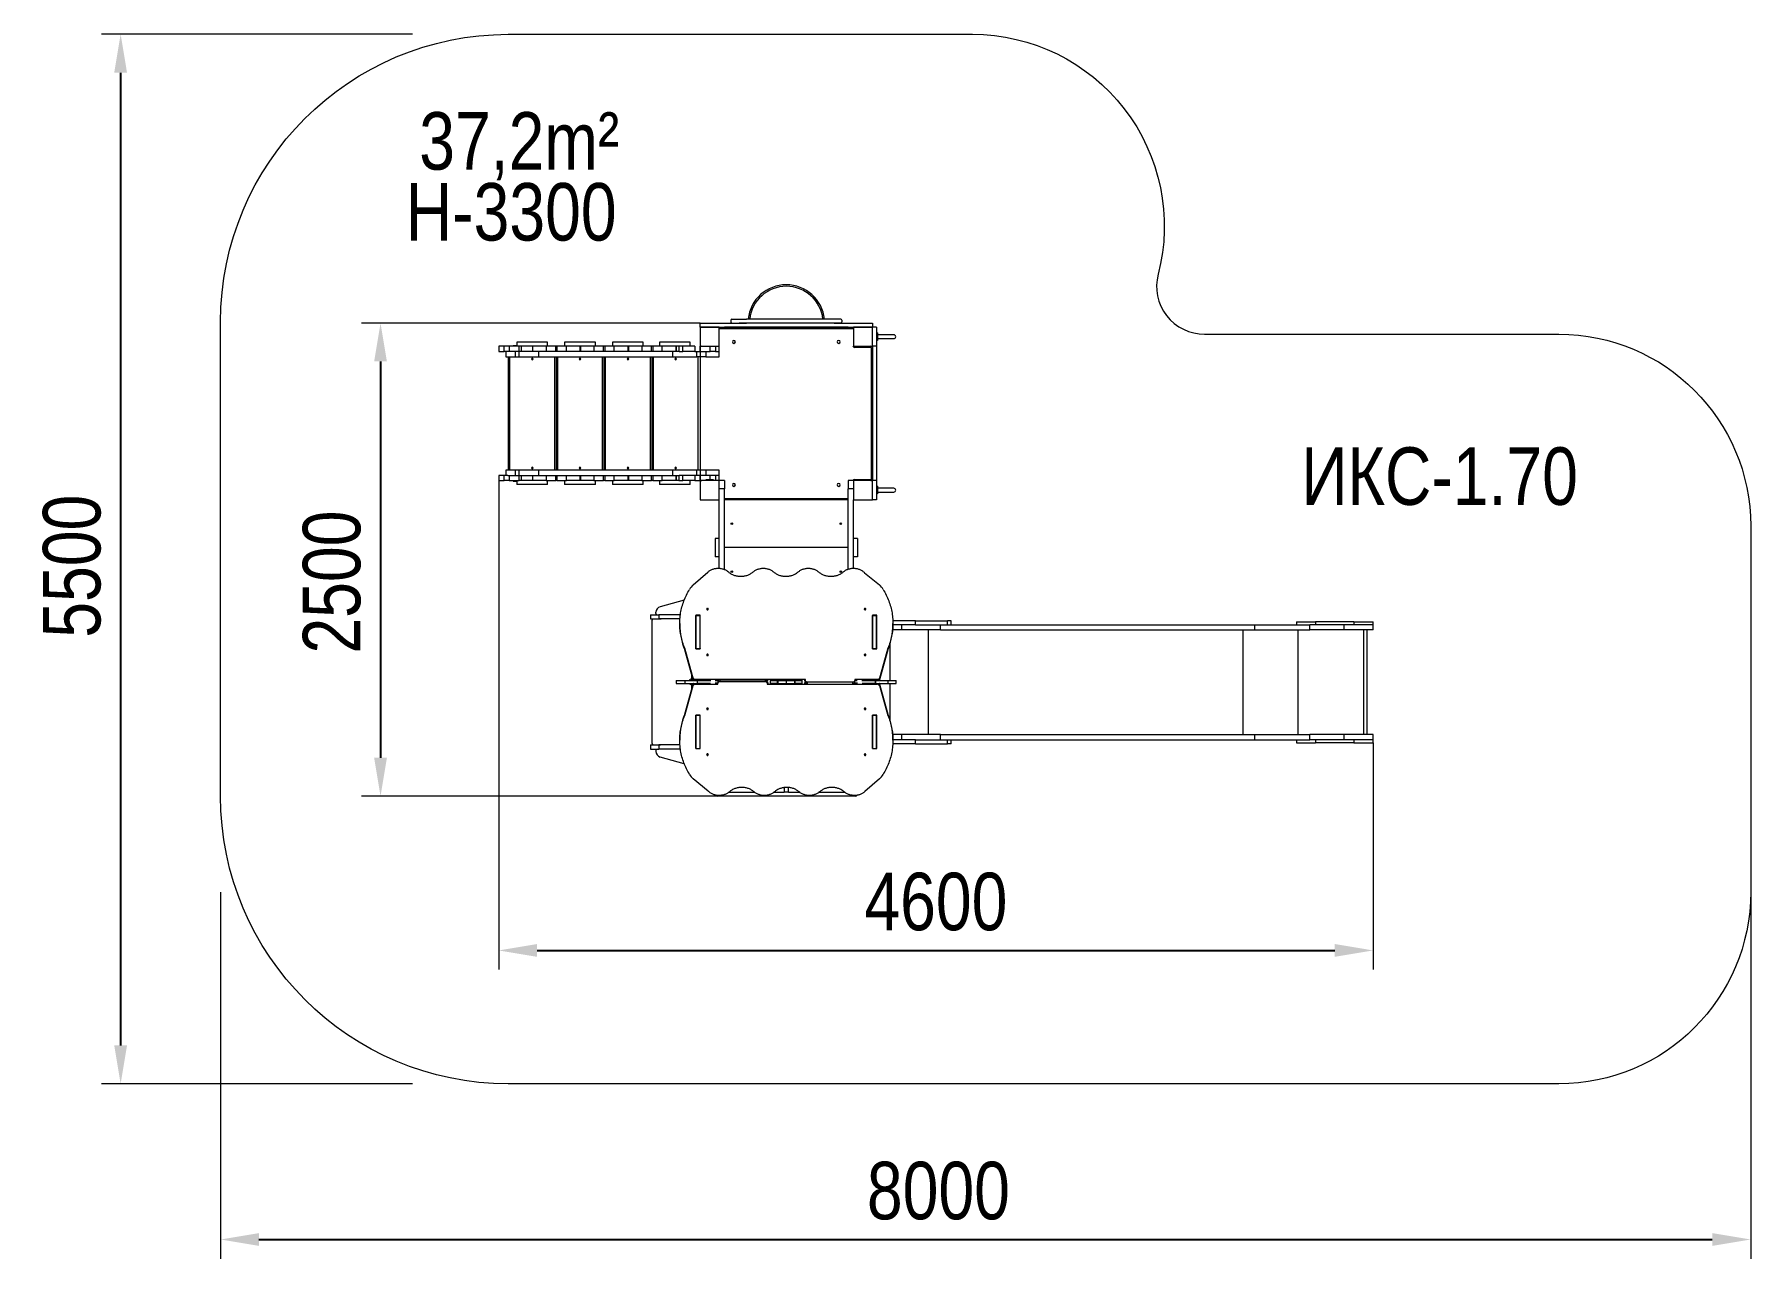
# Model space of a CAD drawing. Header units: millimetres. Extents: x -4565 to 4384, y -3113 to 3272.
import ezdxf

# ---------------------------------------------------------------- set-up
doc = ezdxf.new("R2010")
doc.units = ezdxf.units.MM
for name, color, linetype in [('DIKOM_АРТИКУЛ', 7, 'Continuous'), ('DIKOM_ЗОНА', 80, 'Continuous'), ('DIKOM_ОБЪЕКТ', 7, 'Continuous'), ('DIKOM_РАЗМЕР_ЗОНА', 7, 'Continuous'), ('DIKOM_РАЗМЕР_ОБЪЕКТА', 7, 'Continuous')]:
    doc.layers.add(name, color=color, linetype=linetype)
doc.styles.add('style1', font='arial.ttf', dxfattribs={"width": 0.8})
doc.dimstyles.new('1-50', dxfattribs={"dimtxt": 300, "dimasz": 200, "dimexe": 100, "dimexo": 0, "dimgap": 100, "dimtad": 1, "dimtxsty": 'style1', "dimcen": 200, "dimclrd": 7, "dimclre": 7, "dimclrt": 7, "dimadec": 1, "dimazin": 2, "dimtfac": 1, "dimtmove": 0, "dimatfit": 2, "dimfxl": 0, "dimlwd": 25, "dimlwe": 18, "dimarcsym": 0})

msp = doc.modelspace()

# ---------------------------------------------------------------- texts
at = {"layer": 'DIKOM_АРТИКУЛ', "insert": (2040.886, 1118.303), "char_height": 300, "width": 1667.53662, "attachment_point": 1, "style": 'style1'}
msp.add_mtext('{\\fArial|b0|i0|c204|p34;ИКС}-1.{\\fArial|b0|i0|c204|p34;70}', dxfattribs=at)
at = {"layer": 'DIKOM_РАЗМЕР_ОБЪЕКТА', "char_height": 300, "width": 1252.54025, "attachment_point": 1, "style": 'style1'}
for s, insert in [('37,2m²', (-2558.447, 2866.306)), ('H-3300', (-2628.721, 2496.575))]:
    msp.add_mtext(s, dxfattribs=dict(at, insert=insert))

# ---------------------------------------------------------------- blocks, each defined once
blk = doc.blocks.new('*D0')
at = {"layer": 'Defpoints', "color": 0, "transparency": 16777216}
for p in [(-3594.2, -1200.9), (4384.1, -1200.9), (4384.1, -3012.8)]:
    blk.add_point(p, dxfattribs=at)
at = {"layer": 'DIKOM_РАЗМЕР_ЗОНА', "color": 7, "lineweight": 18, "transparency": 16777216}
for p, q in [((-3594.2, -1200.9), (-3594.2, -3112.8)), ((4384.1, -1200.9), (4384.1, -3112.8))]:
    blk.add_line(p, q, dxfattribs=at)
at = {"layer": 'DIKOM_РАЗМЕР_ЗОНА', "color": 7, "lineweight": 25, "transparency": 16777216}
blk.add_line((-3394.2, -3012.8), (4184.1, -3012.8), dxfattribs=at)
at = {"layer": 'DIKOM_РАЗМЕР_ЗОНА', "color": 7, "transparency": 16777216}
for points in [[(-3394.2, -2979.4), (-3394.2, -3046.1), (-3594.2, -3012.8)], [(4184.1, -2979.4), (4184.1, -3046.1), (4384.1, -3012.8)]]:
    blk.add_solid(points, dxfattribs=at)
at = {"layer": 'DIKOM_РАЗМЕР_ЗОНА', "color": 7, "transparency": 16777216, "insert": (148.8, -2759.6), "char_height": 300, "attachment_point": 5, "style": 'style1'}
blk.add_mtext('8000', dxfattribs=at)
blk = doc.blocks.new('*D1')
at = {"layer": 'Defpoints', "color": 0, "transparency": 16777216}
for p in [(-2594.2, 3272.1), (-4115.4, -2200.9), (-2594.2, -2200.9)]:
    blk.add_point(p, dxfattribs=at)
at = {"layer": 'DIKOM_РАЗМЕР_ЗОНА', "color": 7, "lineweight": 18, "transparency": 16777216}
for p, q in [((-2594.2, 3272.1), (-4215.4, 3272.1)), ((-2594.2, -2200.9), (-4215.4, -2200.9))]:
    blk.add_line(p, q, dxfattribs=at)
at = {"layer": 'DIKOM_РАЗМЕР_ЗОНА', "color": 7, "lineweight": 25, "transparency": 16777216}
blk.add_line((-4115.4, 3072.1), (-4115.4, -2000.9), dxfattribs=at)
at = {"layer": 'DIKOM_РАЗМЕР_ЗОНА', "color": 7, "transparency": 16777216}
for points in [[(-4148.8, 3072.1), (-4082.1, 3072.1), (-4115.4, 3272.1)], [(-4148.8, -2000.9), (-4082.1, -2000.9), (-4115.4, -2200.9)]]:
    blk.add_solid(points, dxfattribs=at)
at = {"layer": 'DIKOM_РАЗМЕР_ЗОНА', "color": 7, "transparency": 16777216, "insert": (-4368.6, 498.5), "char_height": 300, "attachment_point": 5, "rotation": 90, "style": 'style1'}
blk.add_mtext('5500', dxfattribs=at)
blk = doc.blocks.new('*D2')
at = {"layer": 'Defpoints', "color": 0, "transparency": 16777216}
for p in [(-2144.2, 945.1), (2415.1, -421.9), (2415.1, -1505.3)]:
    blk.add_point(p, dxfattribs=at)
at = {"layer": 'DIKOM_РАЗМЕР_ОБЪЕКТА', "color": 7, "lineweight": 18, "transparency": 16777216}
for p, q in [((-2144.2, 945.1), (-2144.2, -1605.3)), ((2415.1, -421.9), (2415.1, -1605.3))]:
    blk.add_line(p, q, dxfattribs=at)
at = {"layer": 'DIKOM_РАЗМЕР_ОБЪЕКТА', "color": 7, "lineweight": 25, "transparency": 16777216}
blk.add_line((-1944.2, -1505.3), (2215.1, -1505.3), dxfattribs=at)
at = {"layer": 'DIKOM_РАЗМЕР_ОБЪЕКТА', "color": 7, "transparency": 16777216}
for points in [[(-1944.2, -1471.9), (-1944.2, -1538.6), (-2144.2, -1505.3)], [(2215.1, -1471.9), (2215.1, -1538.6), (2415.1, -1505.3)]]:
    blk.add_solid(points, dxfattribs=at)
at = {"layer": 'DIKOM_РАЗМЕР_ОБЪЕКТА', "color": 7, "transparency": 16777216, "insert": (135.5, -1252.1), "char_height": 300, "attachment_point": 5, "style": 'style1'}
blk.add_mtext('4600', dxfattribs=at)
blk = doc.blocks.new('*D3')
at = {"layer": 'Defpoints', "color": 0, "transparency": 16777216}
for p in [(-1094.4, 1766.1), (-2760.3, -700.9), (-1005.3, -700.9)]:
    blk.add_point(p, dxfattribs=at)
at = {"layer": 'DIKOM_РАЗМЕР_ОБЪЕКТА', "color": 7, "lineweight": 18, "transparency": 16777216}
for p, q in [((-1094.4, 1766.1), (-2860.3, 1766.1)), ((-1005.3, -700.9), (-2860.3, -700.9))]:
    blk.add_line(p, q, dxfattribs=at)
at = {"layer": 'DIKOM_РАЗМЕР_ОБЪЕКТА', "color": 7, "lineweight": 25, "transparency": 16777216}
blk.add_line((-2760.3, 1566.1), (-2760.3, -500.9), dxfattribs=at)
at = {"layer": 'DIKOM_РАЗМЕР_ОБЪЕКТА', "color": 7, "transparency": 16777216}
for points in [[(-2793.6, 1566.1), (-2726.9, 1566.1), (-2760.3, 1766.1)], [(-2793.6, -500.9), (-2726.9, -500.9), (-2760.3, -700.9)]]:
    blk.add_solid(points, dxfattribs=at)
at = {"layer": 'DIKOM_РАЗМЕР_ОБЪЕКТА', "color": 7, "transparency": 16777216, "insert": (-3013.4, 415.7), "char_height": 300, "attachment_point": 5, "rotation": 90, "style": 'style1'}
blk.add_mtext('2500', dxfattribs=at)

# ---------------------------------------------------------------- dimensions: what is measured, and where the dimension line sits
at = {"layer": 'DIKOM_РАЗМЕР_ЗОНА'}
dim = msp.add_linear_dim(base=(-4115.437, -2200.937), p1=(-2594.157, 3272.063), p2=(-2594.157, -2200.937), angle=90, text='5500', dimstyle='1-50', dxfattribs=at)
dim.commit()
dim.dimension.update_dxf_attribs({"geometry": '*D1', "text_midpoint": (-4115.437, 498.537), "dimtype": 160})
dim = msp.add_linear_dim(base=(4384.115, -3012.775), p1=(-3594.157, -1200.937), p2=(4384.115, -1200.937), text='8000', dimstyle='1-50', dxfattribs=at)
dim.commit()
dim.dimension.update_dxf_attribs({"geometry": '*D0', "text_midpoint": (148.783, -3012.775), "dimtype": 160})
at = {"layer": 'DIKOM_РАЗМЕР_ОБЪЕКТА'}
dim = msp.add_linear_dim(base=(-2760.276, -700.937), p1=(-1094.446, 1766.063), p2=(-1005.329, -700.937), angle=90, text='2500', dimstyle='1-50', dxfattribs=at)
dim.commit()
dim.dimension.update_dxf_attribs({"geometry": '*D3', "text_midpoint": (-2760.276, 415.687), "dimtype": 160})
dim = msp.add_linear_dim(base=(2415.115, -1505.25), p1=(-2144.157, 945.063), p2=(2415.115, -421.937), text='4600', dimstyle='1-50', dxfattribs=at)
dim.commit()
dim.dimension.update_dxf_attribs({"geometry": '*D2', "text_midpoint": (135.479, -1505.25), "dimtype": 160})

# ---------------------------------------------------------------- linework, layer by layer
at = {"layer": 'DIKOM_ЗОНА', "color": 3, "lineweight": 15}
msp.add_lwpolyline([(-3594.157, 1772.063, -0.41421356), (-2094.157, 3272.063), (326.671, 3272.063, -0.49069884), (1294.606, 2020.863, 0.49069884), (1536.59, 1708.063), (3384.115, 1708.063, -0.41421356), (4384.115, 708.063), (4384.115, -1200.937, -0.41421356), (3384.115, -2200.937), (-2094.157, -2200.937, -0.41421356), (-3594.157, -700.937)], format="xyb", close=True, dxfattribs=at)
at = {"layer": 'DIKOM_ОБЪЕКТ', "color": 7, "linetype": 'Continuous', "lineweight": 15}
for p, q in [((-994.563, 1745.063), (-1094.563, 1745.063)), ((-1094.446, 1766.063), (-1094.446, 1745.063)), ((-1094.446, 1766.063), (-908.446, 1766.063)), ((-1094.446, 1745.063), (-908.446, 1745.063)), ((-994.329, 1745.063), (-1094.329, 1745.063)), ((-1094.329, 1745.063), (-1094.329, 1645.063)), ((-1094.329, 1745.063), (-1094.329, 1645.063)), ((-1094.329, 1745.063), (-1094.329, 1645.063)), ((-994.329, 1745.063), (-1094.329, 1745.063)), ((-994.329, 1645.063), (-994.329, 1745.063)), ((-994.329, 1645.063), (-994.329, 1745.063)), ((-992.446, 1745.08), (-965.446, 1745.08)), ((-644.329, 1737.063), (-992.446, 1737.063)), ((-321.329, 1745.063), (-967.329, 1745.063)), ((-965.446, 1745.08), (-917.446, 1745.063)), ((-934.446, 1781.063), (-934.446, 1772.063)), ((-928.446, 1787.063), (-908.446, 1787.063)), ((-928.446, 1766.063), (-908.446, 1766.063)), ((-917.446, 1745.063), (-371.446, 1745.063)), ((-908.446, 1787.063), (-900.446, 1787.063)), ((-908.446, 1766.063), (-900.446, 1766.063)), ((-908.446, 1745.063), (-900.446, 1745.063)), ((-900.446, 1787.063), (-852.446, 1787.063)), ((-900.446, 1766.063), (-852.446, 1766.063)), ((-900.446, 1766.063), (-894.446, 1766.063)), ((-900.446, 1745.063), (-846.446, 1745.063)), ((-434.684, 1766.063), (-889.446, 1766.063)), ((-436.446, 1787.063), (-852.446, 1787.063)), ((-846.446, 1745.063), (-442.446, 1745.063)), ((-296.446, 1737.063), (-644.329, 1737.063)), ((-436.446, 1787.063), (-445.551, 1787.063)), ((-442.446, 1745.063), (-194.446, 1745.063)), ((-360.446, 1787.063), (-436.446, 1787.063)), ((-360.446, 1766.063), (-436.446, 1766.063)), ((-399.446, 1766.063), (-434.684, 1766.063)), ((-394.446, 1766.063), (-194.446, 1766.063)), ((-371.446, 1745.063), (-323.446, 1745.082)), ((-354.446, 1781.063), (-354.446, 1772.063)), ((-323.446, 1745.082), (-296.446, 1745.082)), ((-294.329, 1735.063), (-296.446, 1735.063)), ((-194.329, 1745.063), (-294.329, 1745.063)), ((-294.329, 1745.063), (-294.329, 1645.063)), ((-294.329, 1745.063), (-294.329, 1645.063)), ((-194.329, 1745.063), (-294.329, 1745.063)), ((-294.329, 1745.063), (-294.329, 1645.063)), ((-194.329, 1745.063), (-294.329, 1745.063)), ((-194.446, 1766.063), (-194.446, 1745.063)), ((-173.329, 1745.063), (-194.329, 1745.063)), ((-194.329, 1645.063), (-194.329, 1745.063)), ((-194.329, 1645.063), (-194.329, 1745.063)), ((-173.329, 1745.063), (-173.329, 1645.063)), ((-169.329, 1715.063), (-173.329, 1715.063)), ((-169.329, 1715.063), (-169.329, 1675.063)), ((-83.829, 1705.063), (-169.329, 1705.063)), ((-2144.157, 1645.063), (-2144.157, 1618.063)), ((-2115.028, 1645.063), (-2144.157, 1645.063)), ((-2144.157, 1618.063), (-2115.028, 1618.063)), ((-2115.028, 1618.063), (-2115.028, 1645.063)), ((-2089.841, 1645.063), (-2115.028, 1645.063)), ((-2096.511, 1618.063), (-2115.028, 1618.063)), ((-2106.05, 1618.063), (-2106.05, 1591.062)), ((-2105.402, 1591.062), (-2105.402, 1618.063)), ((-2056.744, 1618.063), (-2096.511, 1618.063)), ((-2089.841, 1645.063), (-2089.841, 1618.063)), ((-2036.906, 1645.063), (-2089.841, 1645.063)), ((-2069.157, 1648.063), (-2069.157, 1645.063)), ((-2049.157, 1648.063), (-2069.157, 1648.063)), ((-2056.744, 1591.062), (-2056.744, 1618.063)), ((-2036.616, 1618.063), (-2056.744, 1618.063)), ((-2049.157, 1666.062), (-2049.157, 1645.063)), ((-1889.157, 1666.062), (-2049.157, 1666.062)), ((-2036.906, 1618.063), (-2036.906, 1645.063)), ((-2026.118, 1645.063), (-2036.906, 1645.063)), ((-2036.616, 1591.062), (-2036.616, 1618.063)), ((-1934.747, 1618.063), (-2036.616, 1618.063)), ((-2026.118, 1645.063), (-2026.118, 1618.063)), ((-1967.207, 1645.063), (-2026.118, 1645.063)), ((-1967.207, 1645.063), (-1967.207, 1618.063)), ((-1896.157, 1645.063), (-1967.207, 1645.063)), ((-1934.747, 1591.062), (-1934.747, 1618.063)), ((-1236.702, 1618.063), (-1934.747, 1618.063)), ((-1896.157, 1645.063), (-1896.157, 1618.063)), ((-1846.157, 1645.063), (-1896.157, 1645.063)), ((-1889.157, 1645.063), (-1889.157, 1666.062)), ((-1846.157, 1618.063), (-1846.157, 1645.063)), ((-1840.157, 1645.063), (-1846.157, 1645.063)), ((-1840.157, 1645.063), (-1840.157, 1618.063)), ((-1790.157, 1645.063), (-1840.157, 1645.063)), ((-1800.157, 1666.062), (-1800.157, 1645.063)), ((-1640.157, 1666.062), (-1800.157, 1666.062)), ((-1790.157, 1618.063), (-1790.157, 1645.063)), ((-1720.157, 1645.063), (-1790.157, 1645.063)), ((-1720.157, 1645.063), (-1720.157, 1618.063)), ((-1717.157, 1645.063), (-1720.157, 1645.063)), ((-1717.157, 1645.063), (-1717.157, 1618.063)), ((-1647.157, 1645.063), (-1717.157, 1645.063)), ((-1647.157, 1645.063), (-1647.157, 1618.063)), ((-1597.157, 1645.063), (-1647.157, 1645.063)), ((-1640.157, 1645.063), (-1640.157, 1666.062)), ((-1597.157, 1618.063), (-1597.157, 1645.063)), ((-1591.157, 1645.063), (-1597.157, 1645.063)), ((-1591.157, 1645.063), (-1591.157, 1618.063)), ((-1541.157, 1645.063), (-1591.157, 1645.063)), ((-1550.157, 1666.062), (-1550.157, 1645.063)), ((-1390.157, 1666.062), (-1550.157, 1666.062)), ((-1541.157, 1618.063), (-1541.157, 1645.063)), ((-1471.157, 1645.063), (-1541.157, 1645.063)), ((-1471.157, 1645.063), (-1471.157, 1618.063)), ((-1467.157, 1645.063), (-1471.157, 1645.063)), ((-1467.157, 1645.063), (-1467.157, 1618.063)), ((-1397.157, 1645.063), (-1467.157, 1645.063)), ((-1397.157, 1645.063), (-1397.157, 1618.063)), ((-1347.157, 1645.063), (-1397.157, 1645.063)), ((-1390.157, 1645.063), (-1390.157, 1666.062)), ((-1347.157, 1618.063), (-1347.157, 1645.063)), ((-1341.157, 1645.063), (-1347.157, 1645.063)), ((-1341.157, 1645.063), (-1341.157, 1618.063)), ((-1291.157, 1645.063), (-1341.157, 1645.063)), ((-1305.936, 1666.062), (-1305.936, 1645.063)), ((-1145.936, 1666.062), (-1305.936, 1666.062)), ((-1291.157, 1618.063), (-1291.157, 1645.063)), ((-1221.157, 1645.063), (-1291.157, 1645.063)), ((-1236.702, 1591.062), (-1236.702, 1618.063)), ((-1203.821, 1618.063), (-1236.702, 1618.063)), ((-1221.157, 1645.063), (-1221.157, 1618.063)), ((-1218.157, 1645.063), (-1221.157, 1645.063)), ((-1218.157, 1645.063), (-1218.157, 1618.063)), ((-1204.615, 1645.063), (-1218.157, 1645.063)), ((-1204.615, 1645.063), (-1204.615, 1618.063)), ((-1184.439, 1645.063), (-1204.615, 1645.063)), ((-1203.821, 1618.063), (-1184.439, 1618.063)), ((-1184.439, 1618.063), (-1184.439, 1645.063)), ((-1121.336, 1645.063), (-1184.439, 1645.063)), ((-1121.336, 1618.063), (-1184.439, 1618.063)), ((-1145.936, 1645.062), (-1145.936, 1666.062)), ((-1121.336, 1645.063), (-1121.336, 1618.063)), ((-1121.336, 1618.063), (-1041.512, 1618.063)), ((-1110.178, 1591.062), (-1110.178, 1618.063)), ((-1094.329, 1645.297), (-994.329, 1645.297)), ((-1094.329, 1645.063), (-1094.329, 945.063)), ((-1094.329, 1645.063), (-994.329, 1645.063)), ((-1094.329, 1618.063), (-1094.329, 1645.063)), ((-1094.329, 1645.063), (-994.329, 1645.063)), ((-1094.329, 1645.063), (-994.329, 1645.063)), ((-1094.329, 1618.063), (-1094.329, 1352.916)), ((-1064.329, 1645.18), (-1024.329, 1645.18)), ((-1064.157, 1618.063), (-1064.157, 1591.062)), ((-1041.512, 1618.063), (-1041.512, 1645.063)), ((-1014.329, 1618.063), (-1041.512, 1618.063)), ((-1014.329, 1645.063), (-1014.329, 1618.063)), ((-1014.329, 1618.063), (-994.329, 1618.063)), ((-994.329, 1618.063), (-994.329, 1645.063)), ((-994.157, 1618.063), (-994.329, 1618.063)), ((-994.157, 1618.063), (-994.157, 1645.058)), ((-994.157, 1591.062), (-994.157, 1618.063)), ((-294.329, 1645.063), (-194.329, 1645.063)), ((-294.329, 1645.063), (-194.329, 1645.063)), ((-286.329, 1639.063), (-286.329, 1645.063)), ((-204.329, 1639.063), (-286.329, 1639.063)), ((-204.329, 1639.063), (-204.329, 1645.063)), ((-200.329, 955.063), (-200.329, 1635.063)), ((-194.329, 1635.063), (-200.329, 1635.063)), ((-173.329, 1645.063), (-194.329, 1645.063)), ((-194.329, 1645.063), (-194.329, 945.063)), ((-169.329, 1675.063), (-173.329, 1675.063)), ((-173.329, 1645.063), (-173.329, 945.063)), ((-169.329, 1685.063), (-83.829, 1685.063)), ((-2106.05, 1591.062), (-2105.402, 1591.062)), ((-2105.402, 1591.062), (-2056.744, 1591.062)), ((-2094.157, 1591.062), (-2094.157, 999.063)), ((-2087.157, 1591.062), (-2087.157, 999.063)), ((-2056.744, 1591.062), (-2036.616, 1591.062)), ((-2036.616, 1591.062), (-1934.747, 1591.062)), ((-1934.747, 1591.062), (-1236.702, 1591.062)), ((-1851.157, 999.063), (-1851.157, 1591.062)), ((-1845.157, 1591.062), (-1845.157, 999.063)), ((-1838.157, 1591.062), (-1838.157, 999.063)), ((-1602.157, 999.063), (-1602.157, 1591.062)), ((-1595.157, 1591.062), (-1595.157, 999.063)), ((-1588.157, 1591.062), (-1588.157, 999.063)), ((-1352.157, 999.063), (-1352.157, 1591.062)), ((-1346.157, 1591.062), (-1346.157, 999.063)), ((-1339.157, 1591.062), (-1339.157, 999.063)), ((-1236.702, 1591.062), (-1110.178, 1591.062)), ((-1064.157, 1591.062), (-1110.178, 1591.062)), ((-1103.157, 999.063), (-1103.157, 1591.062)), ((-1064.157, 1591.062), (-994.157, 1591.062)), ((-1094.329, 1309.276), (-1094.329, 972.062)), ((-2106.05, 999.063), (-2106.05, 972.063)), ((-2105.402, 999.063), (-2106.05, 999.063)), ((-2105.402, 972.063), (-2105.402, 999.063)), ((-2056.744, 999.063), (-2105.402, 999.063)), ((-2056.744, 972.063), (-2056.744, 999.063)), ((-2036.616, 999.063), (-2056.744, 999.063)), ((-2036.616, 972.063), (-2036.616, 999.063)), ((-1934.747, 999.063), (-2036.616, 999.063)), ((-1934.747, 972.063), (-1934.747, 999.063)), ((-1236.702, 999.063), (-1934.747, 999.063)), ((-1236.702, 972.063), (-1236.702, 999.063)), ((-1110.178, 999.063), (-1236.702, 999.063)), ((-1110.178, 972.063), (-1110.178, 999.063)), ((-1064.157, 999.063), (-1110.178, 999.063)), ((-1064.157, 999.063), (-1064.157, 972.063)), ((-994.157, 999.063), (-1064.157, 999.063)), ((-994.157, 972.063), (-994.157, 999.063)), ((-2144.157, 972.063), (-2144.157, 945.063)), ((-2115.028, 972.063), (-2144.157, 972.063)), ((-2144.157, 945.063), (-2115.028, 945.063)), ((-2115.028, 945.063), (-2115.028, 972.063)), ((-2096.511, 972.063), (-2115.028, 972.063)), ((-2089.841, 945.063), (-2115.028, 945.063)), ((-2096.511, 972.063), (-2056.744, 972.063)), ((-2089.841, 972.063), (-2089.841, 945.063)), ((-2089.841, 945.063), (-2036.906, 945.063)), ((-2069.157, 945.063), (-2069.157, 942.063)), ((-2069.157, 942.063), (-2049.157, 942.063)), ((-2056.744, 972.063), (-2036.616, 972.063)), ((-2049.157, 945.063), (-2049.157, 924.063)), ((-1889.157, 924.063), (-2049.157, 924.063)), ((-2036.906, 945.063), (-2036.906, 972.063)), ((-2026.118, 945.063), (-2036.906, 945.063)), ((-2036.616, 972.063), (-1934.747, 972.063)), ((-2026.118, 972.063), (-2026.118, 945.063)), ((-1967.207, 945.063), (-2026.118, 945.063)), ((-1967.207, 972.063), (-1967.207, 945.063)), ((-1896.157, 945.063), (-1967.207, 945.063)), ((-1934.747, 972.063), (-1236.702, 972.063)), ((-1896.157, 972.063), (-1896.157, 945.063)), ((-1896.157, 945.063), (-1846.157, 945.063)), ((-1889.157, 924.063), (-1889.157, 945.063)), ((-1846.157, 945.063), (-1846.157, 972.063)), ((-1840.157, 945.063), (-1846.157, 945.063)), ((-1840.157, 972.063), (-1840.157, 945.063)), ((-1840.157, 945.063), (-1790.157, 945.063)), ((-1800.157, 945.063), (-1800.157, 924.063)), ((-1640.157, 924.063), (-1800.157, 924.063)), ((-1790.157, 945.063), (-1790.157, 972.063)), ((-1720.157, 945.063), (-1790.157, 945.063)), ((-1720.157, 972.063), (-1720.157, 945.063)), ((-1717.157, 945.063), (-1720.157, 945.063)), ((-1717.157, 972.063), (-1717.157, 945.063)), ((-1647.157, 945.063), (-1717.157, 945.063)), ((-1647.157, 972.063), (-1647.157, 945.063)), ((-1647.157, 945.063), (-1597.157, 945.063)), ((-1640.157, 924.063), (-1640.157, 945.063)), ((-1597.157, 945.063), (-1597.157, 972.063)), ((-1591.157, 945.063), (-1597.157, 945.063)), ((-1591.157, 972.063), (-1591.157, 945.063)), ((-1591.157, 945.063), (-1541.157, 945.063)), ((-1550.157, 945.063), (-1550.157, 924.063)), ((-1390.157, 924.063), (-1550.157, 924.063)), ((-1541.157, 945.063), (-1541.157, 972.063)), ((-1471.157, 945.063), (-1541.157, 945.063)), ((-1471.157, 972.063), (-1471.157, 945.063)), ((-1467.157, 945.063), (-1471.157, 945.063)), ((-1467.157, 972.063), (-1467.157, 945.063)), ((-1397.157, 945.063), (-1467.157, 945.063)), ((-1397.157, 972.063), (-1397.157, 945.063)), ((-1397.157, 945.063), (-1347.157, 945.063)), ((-1390.157, 924.063), (-1390.157, 945.063)), ((-1347.157, 945.063), (-1347.157, 972.063)), ((-1341.157, 945.063), (-1347.157, 945.063)), ((-1341.157, 972.063), (-1341.157, 945.063)), ((-1341.157, 945.063), (-1291.157, 945.063)), ((-1305.936, 945.063), (-1305.936, 924.063)), ((-1145.936, 924.063), (-1305.936, 924.063)), ((-1291.157, 945.063), (-1291.157, 972.063)), ((-1221.157, 945.063), (-1291.157, 945.063)), ((-1236.702, 972.063), (-1203.821, 972.063)), ((-1221.157, 972.063), (-1221.157, 945.063)), ((-1218.157, 945.063), (-1221.157, 945.063)), ((-1218.157, 972.063), (-1218.157, 945.063)), ((-1204.615, 945.063), (-1218.157, 945.063)), ((-1204.615, 972.063), (-1204.615, 945.063)), ((-1204.615, 945.063), (-1184.439, 945.063)), ((-1184.439, 972.063), (-1203.821, 972.063)), ((-1184.439, 945.063), (-1184.439, 972.063)), ((-1121.336, 972.063), (-1184.439, 972.063)), ((-1121.336, 945.063), (-1184.439, 945.063)), ((-1145.936, 924.063), (-1145.936, 945.063)), ((-1121.336, 972.063), (-1121.336, 945.063)), ((-1041.512, 972.063), (-1121.336, 972.063)), ((-1121.336, 945.063), (-1094.157, 945.063)), ((-1094.329, 945.063), (-1094.329, 972.062)), ((-1094.329, 945.063), (-1094.329, 845.063)), ((-994.329, 945.063), (-1094.329, 945.063)), ((-1094.329, 945.063), (-1094.329, 845.063)), ((-994.329, 945.063), (-1094.329, 945.063)), ((-1064.329, 945.063), (-1064.329, 949.063)), ((-1024.329, 949.063), (-1064.329, 949.063)), ((-1041.512, 945.063), (-1041.512, 972.063)), ((-1014.329, 972.063), (-1041.512, 972.063)), ((-1014.329, 972.063), (-1014.329, 945.063)), ((-994.329, 972.063), (-1014.329, 972.063)), ((-994.329, 972.063), (-994.157, 972.063)), ((-994.329, 945.063), (-994.329, 972.063)), ((-967.329, 945.063), (-994.329, 945.063)), ((-994.329, 845.063), (-994.329, 945.063)), ((-967.329, 901.294), (-994.329, 901.294)), ((-994.157, 945.063), (-994.157, 972.063)), ((-967.329, 945.063), (-967.329, 901.294)), ((-967.329, 481.492), (-967.329, 901.294)), ((-294.329, 945.063), (-321.329, 945.063)), ((-321.329, 945.063), (-321.329, 901.294)), ((-294.329, 901.294), (-321.329, 901.294)), ((-321.329, 483.33), (-321.329, 901.294)), ((-294.329, 945.063), (-294.329, 845.063)), ((-194.329, 945.063), (-294.329, 945.063)), ((-286.329, 951.063), (-204.329, 951.063)), ((-286.329, 951.063), (-286.329, 945.063)), ((-204.329, 951.063), (-204.329, 945.063)), ((-200.329, 955.063), (-194.329, 955.063)), ((-173.329, 945.063), (-194.329, 945.063)), ((-194.329, 845.063), (-194.329, 945.063)), ((-173.329, 945.063), (-173.329, 845.063)), ((-169.329, 915.063), (-173.329, 915.063)), ((-169.329, 915.063), (-169.329, 875.063)), ((-83.829, 905.063), (-169.329, 905.063)), ((-1094.329, 845.063), (-994.329, 845.063)), ((-1094.329, 845.063), (-994.329, 845.063)), ((-994.329, 487.544), (-994.329, 845.063)), ((-967.329, 851.063), (-321.329, 851.063)), ((-321.329, 845.063), (-967.329, 845.063)), ((-294.329, 487.687), (-294.329, 845.063)), ((-294.329, 845.063), (-194.329, 845.063)), ((-173.329, 845.063), (-194.329, 845.063)), ((-169.329, 875.063), (-173.329, 875.063)), ((-169.329, 885.063), (-83.829, 885.063)), ((-994.329, 643.065), (-1015.329, 643.065)), ((-1015.329, 643.065), (-1015.329, 547.065)), ((-273.329, 643.065), (-294.329, 643.065)), ((-273.329, 643.065), (-273.329, 547.065)), ((-994.329, 547.065), (-1015.329, 547.065)), ((-321.329, 595.063), (-967.329, 595.063)), ((-273.329, 547.065), (-294.329, 547.065)), ((-1130.412, 400.427), (-1054.383, 466.81)), ((-236.697, 464.306), (-158.246, 400.427)), ((-1176.772, 321.978), (-1302.418, 286.798)), ((-1352.329, 245.063), (-1352.329, 224.063)), ((-1352.329, 245.063), (-1309.645, 245.063)), ((-1352.329, 224.063), (-1309.645, 224.063)), ((-1344.329, -426.937), (-1344.329, 217.063)), ((-1338.329, 223.063), (-1300.329, 223.063)), ((-1324.329, 251.063), (-1324.329, 257.909)), ((-1309.645, 245.063), (-1309.645, 224.063)), ((-1197.002, 245.063), (-1309.645, 245.063)), ((-1199.234, 224.063), (-1309.645, 224.063)), ((-1200.129, 199.845), (-1200.129, 192.345)), ((-1093.579, 242.689), (-1116.079, 242.689)), ((-1116.079, 242.689), (-1116.079, 68.185)), ((-1115.329, 235.189), (-1116.079, 235.189)), ((-1116.079, 228.382), (-1115.329, 228.382)), ((-1115.329, 241.758), (-1094.329, 241.758)), ((-1115.329, 68.553), (-1115.329, 241.758)), ((-1094.329, 68.553), (-1094.329, 241.758)), ((-1093.579, 235.189), (-1094.329, 235.189)), ((-1094.329, 231.579), (-1093.579, 231.579)), ((-1094.329, 229.167), (-1093.579, 229.167)), ((-1093.579, 68.185), (-1093.579, 242.689)), ((-172.579, 242.689), (-195.079, 242.689)), ((-195.079, 242.689), (-195.079, 68.185)), ((-194.329, 235.189), (-195.079, 235.189)), ((-195.079, 231.579), (-194.329, 231.579)), ((-195.079, 229.167), (-194.329, 229.167)), ((-194.329, 214.063), (-195.079, 214.063)), ((-194.329, 193.063), (-195.079, 193.063)), ((-194.329, 241.758), (-173.329, 241.758)), ((-194.329, 68.553), (-194.329, 241.758)), ((-173.329, 68.553), (-173.329, 241.758)), ((-172.579, 235.189), (-173.329, 235.189)), ((-172.579, 214.063), (-173.329, 214.063)), ((-172.579, 193.063), (-173.329, 193.063)), ((-172.579, 68.185), (-172.579, 242.689)), ((29.583, 214.063), (-88.837, 214.063)), ((-88.529, 192.345), (-88.529, 199.845)), ((29.583, 193.063), (-88.529, 193.063)), ((-41.564, 166.063), (-41.564, 193.063)), ((29.583, 193.063), (29.583, 214.063)), ((29.583, 214.063), (195.717, 214.063)), ((29.583, 193.063), (195.717, 193.063)), ((158.981, 166.063), (158.981, 193.063)), ((195.717, 193.063), (195.717, 214.063)), ((214.577, 214.063), (195.717, 214.063)), ((195.717, 193.063), (1799.054, 193.063)), ((214.577, 193.063), (214.577, 214.063)), ((1799.054, 166.063), (1799.054, 193.063)), ((1799.054, 193.063), (2085.547, 193.063)), ((2015.115, 208.063), (2015.115, 193.063)), ((2015.115, 208.063), (2115.115, 208.063)), ((2085.547, 166.063), (2085.547, 193.063)), ((2265.115, 193.063), (2085.547, 193.063)), ((2115.115, 208.063), (2115.115, 193.063)), ((2315.115, 208.063), (2115.115, 208.063)), ((2265.115, 166.063), (2265.115, 193.063)), ((2415.115, 193.063), (2265.115, 193.063)), ((2315.115, 208.063), (2315.115, 193.063)), ((2315.115, 208.063), (2415.115, 208.063)), ((2415.115, 193.063), (2415.115, 208.063)), ((2415.115, 166.063), (2415.115, 193.063)), ((-1115.329, 134.55), (-1116.079, 134.55)), ((-172.579, 166.063), (-173.329, 166.063)), ((-104.545, 90.775), (-104.545, -97.449)), ((-41.564, 166.063), (-89.583, 166.063)), ((158.981, 166.063), (-41.564, 166.063)), ((96, 166.063), (96, -379.937)), ((158.981, 166.063), (1799.054, 166.063)), ((1736.074, 166.063), (1736.074, -379.937)), ((1799.054, 166.063), (2085.547, 166.063)), ((2022.567, 166.063), (2022.567, -379.937)), ((2265.115, 166.063), (2085.547, 166.063)), ((2415.115, 166.063), (2265.115, 166.063)), ((2365.115, 166.063), (2365.115, -379.937)), ((2384.115, -379.937), (2384.115, 166.063)), ((-1130.213, -86.026), (-1173.795, 70.39)), ((-1173.795, 62.89), (-1173.795, 70.39)), ((-1130.213, -93.526), (-1173.795, 62.89)), ((-1116.079, 79.503), (-1115.329, 79.503)), ((-1116.079, 68.185), (-1093.579, 68.185)), ((-1115.329, 68.553), (-1094.329, 68.553)), ((-1115.329, 68.185), (-1115.329, 68.553)), ((-1094.329, 68.553), (-1094.329, 68.185)), ((-195.079, 68.185), (-172.579, 68.185)), ((-194.329, 68.553), (-173.329, 68.553)), ((-194.329, 68.185), (-194.329, 68.553)), ((-173.329, 68.553), (-173.329, 68.185)), ((-114.862, 70.39), (-158.445, -86.026)), ((-114.862, 62.89), (-158.445, -93.526)), ((-114.862, 70.39), (-114.862, 62.89)), ((-1136.329, -97.449), (-1136.329, -71.577)), ((-1130.213, -86.026), (-1130.213, -93.526)), ((-158.445, -93.526), (-158.445, -86.026)), ((-1217.964, -97.449), (-1217.964, -112.449)), ((-1217.964, -97.449), (-1172.911, -97.449)), ((-1217.964, -112.449), (-1172.911, -112.449)), ((-1173.795, -272.508), (-1130.213, -116.092)), ((-1173.795, -280.008), (-1130.213, -123.592)), ((-1172.911, -97.449), (-1172.911, -112.449)), ((-1172.911, -97.449), (-1109.75, -97.449)), ((-1172.911, -112.449), (-1109.75, -112.449)), ((-1148.329, -94.137), (-1148.329, -97.449)), ((-1148.329, -112.449), (-1148.329, -115.737)), ((-1136.329, -138.041), (-1136.329, -112.449)), ((-1130.213, -116.092), (-1130.213, -123.592)), ((-544.41, -92.655), (-1120.492, -92.655)), ((-1120.492, -97.449), (-1120.492, -92.655)), ((-1120.492, -116.963), (-1120.492, -112.449)), ((-1120.492, -116.963), (-1001.686, -116.963)), ((-1109.75, -97.449), (-1109.75, -112.449)), ((-1109.75, -97.449), (-1108.28, -97.449)), ((-1109.75, -112.449), (-1108.28, -112.449)), ((-1108.28, -112.449), (-1108.28, -97.449)), ((-1108.28, -97.449), (-1037.528, -97.449)), ((-1039.654, -112.449), (-1108.28, -112.449)), ((-1015.859, -109.463), (-1001.686, -109.463)), ((-1000.487, -100.155), (-1014.592, -100.155)), ((-1001.686, -104.267), (-1001.686, -111.767)), ((-1001.686, -116.963), (-1001.686, -111.767)), ((-991.686, -95.607), (-991.686, -103.107)), ((-754.247, -95.607), (-991.686, -95.607)), ((-991.686, -103.107), (-754.247, -103.107)), ((-754.247, -95.607), (-754.247, -103.107)), ((-738.17, -100.155), (-745.447, -100.155)), ((-744.247, -104.267), (-744.247, -111.767)), ((-744.247, -109.463), (-737.626, -109.463)), ((-744.247, -111.767), (-744.247, -116.963)), ((-744.247, -116.963), (-168.166, -116.963)), ((-743.859, -109.463), (-743.859, -100.155)), ((-728.687, -97.449), (-726.769, -97.449)), ((-726.769, -112.449), (-727.873, -112.449)), ((-726.769, -112.449), (-726.769, -97.449)), ((-726.769, -97.449), (-690.285, -97.449)), ((-690.285, -112.449), (-726.769, -112.449)), ((-690.285, -112.449), (-690.285, -97.449)), ((-690.285, -97.449), (-689.124, -97.449)), ((-689.124, -112.449), (-690.285, -112.449)), ((-689.124, -97.449), (-689.124, -112.449)), ((-689.124, -97.449), (-644.329, -97.449)), ((-689.124, -112.449), (-644.329, -112.449)), ((-644.329, -97.449), (-644.329, -112.449)), ((-644.329, -97.449), (-599.534, -97.449)), ((-644.329, -112.449), (-599.534, -112.449)), ((-599.534, -112.449), (-599.534, -97.449)), ((-599.534, -97.449), (-598.373, -97.449)), ((-598.373, -112.449), (-599.534, -112.449)), ((-598.373, -112.449), (-598.373, -97.449)), ((-598.373, -97.449), (-561.889, -97.449)), ((-561.889, -112.449), (-598.373, -112.449)), ((-561.889, -112.449), (-561.889, -97.449)), ((-561.889, -97.449), (-559.971, -97.449)), ((-560.785, -112.449), (-561.889, -112.449)), ((-551.031, -109.463), (-543.211, -109.463)), ((-544.41, -100.155), (-550.487, -100.155)), ((-544.799, -109.463), (-544.799, -100.155)), ((-544.41, -97.851), (-544.41, -92.655)), ((-544.41, -105.351), (-544.41, -97.851)), ((-296.971, -106.511), (-534.41, -106.511)), ((-534.41, -114.002), (-534.41, -106.511)), ((-296.971, -114.002), (-296.971, -106.511)), ((-288.171, -109.463), (-272.799, -109.463)), ((-168.166, -92.655), (-286.971, -92.655)), ((-286.971, -92.655), (-286.971, -97.851)), ((-286.971, -105.351), (-286.971, -97.851)), ((-274.065, -100.155), (-286.971, -100.155)), ((-251.13, -97.449), (-180.377, -97.449)), ((-180.377, -112.449), (-249.003, -112.449)), ((-180.377, -97.449), (-180.377, -112.449)), ((-180.377, -97.449), (-178.907, -97.449)), ((-180.377, -112.449), (-178.907, -112.449)), ((-178.907, -97.449), (-178.907, -112.449)), ((-178.907, -97.449), (-115.747, -97.449)), ((-178.907, -112.449), (-115.747, -112.449)), ((-168.166, -92.655), (-168.166, -97.449)), ((-168.166, -112.449), (-168.166, -116.963)), ((-158.445, -123.592), (-158.445, -116.092)), ((-158.445, -116.092), (-114.862, -272.508)), ((-158.445, -123.592), (-114.862, -280.008)), ((-115.747, -97.449), (-115.747, -112.449)), ((-115.747, -97.449), (-70.694, -97.449)), ((-115.747, -112.449), (-70.694, -112.449)), ((-104.545, -112.449), (-104.545, -300.393)), ((-70.694, -112.449), (-70.694, -97.449)), ((-1173.795, -280.008), (-1173.795, -272.508)), ((-1093.579, -277.802), (-1116.079, -277.802)), ((-1116.079, -277.802), (-1116.079, -452.307)), ((-1115.329, -289.378), (-1116.079, -289.378)), ((-1116.079, -344.425), (-1115.329, -344.425)), ((-1115.329, -278.452), (-1115.329, -277.802)), ((-1115.329, -278.452), (-1094.329, -278.452)), ((-1115.329, -451.657), (-1115.329, -278.452)), ((-1094.329, -278.452), (-1094.329, -277.802)), ((-1094.329, -451.657), (-1094.329, -278.452)), ((-1093.579, -452.307), (-1093.579, -277.802)), ((-172.579, -277.802), (-195.079, -277.802)), ((-195.079, -277.802), (-195.079, -452.307)), ((-194.329, -278.452), (-194.329, -277.802)), ((-194.329, -278.452), (-173.329, -278.452)), ((-194.329, -451.657), (-194.329, -278.452)), ((-173.329, -278.452), (-173.329, -277.802)), ((-173.329, -451.657), (-173.329, -278.452)), ((-172.579, -452.307), (-172.579, -277.802)), ((-114.862, -272.508), (-114.862, -280.008)), ((-1352.329, -433.937), (-1352.329, -454.937)), ((-1352.329, -433.937), (-1309.645, -433.937)), ((-1338.329, -432.937), (-1300.329, -432.937)), ((-1309.645, -433.937), (-1309.645, -454.937)), ((-1199.215, -433.937), (-1309.645, -433.937)), ((-1200.129, -401.963), (-1200.129, -409.463)), ((-1116.079, -444.807), (-1115.329, -444.807)), ((-1093.579, -439.066), (-1094.329, -439.066)), ((-1093.579, -441.478), (-1094.329, -441.478)), ((-1094.329, -444.807), (-1093.579, -444.807)), ((-194.329, -406.937), (-195.079, -406.937)), ((-194.329, -427.937), (-195.079, -427.937)), ((-194.329, -439.066), (-195.079, -439.066)), ((-194.329, -441.478), (-195.079, -441.478)), ((-195.079, -444.807), (-194.329, -444.807)), ((-172.579, -379.937), (-173.329, -379.937)), ((-172.579, -406.937), (-173.329, -406.937)), ((-172.579, -427.937), (-173.329, -427.937)), ((-173.329, -444.807), (-172.579, -444.807)), ((-41.564, -379.937), (-89.269, -379.937)), ((29.583, -427.937), (-89.049, -427.937)), ((-88.529, -409.463), (-88.529, -401.963)), ((29.583, -406.937), (-88.529, -406.937)), ((-41.564, -406.937), (-41.564, -379.937)), ((158.981, -379.937), (-41.564, -379.937)), ((29.583, -427.937), (29.583, -406.937)), ((29.583, -406.937), (195.717, -406.937)), ((29.583, -427.937), (195.717, -427.937)), ((158.981, -406.937), (158.981, -379.937)), ((158.981, -379.937), (1799.054, -379.937)), ((195.717, -427.937), (195.717, -406.937)), ((195.717, -406.937), (1799.054, -406.937)), ((214.577, -427.937), (195.717, -427.937)), ((214.577, -427.937), (214.577, -406.937)), ((1799.054, -406.937), (1799.054, -379.937)), ((1799.054, -379.937), (2085.547, -379.937)), ((1799.054, -406.937), (2085.547, -406.937)), ((2015.115, -406.937), (2015.115, -421.937)), ((2015.115, -421.937), (2115.115, -421.937)), ((2085.547, -406.937), (2085.547, -379.937)), ((2265.115, -379.937), (2085.547, -379.937)), ((2265.115, -406.937), (2085.547, -406.937)), ((2115.115, -406.937), (2115.115, -421.937)), ((2315.115, -421.937), (2115.115, -421.937)), ((2265.115, -406.937), (2265.115, -379.937)), ((2415.115, -379.937), (2265.115, -379.937)), ((2415.115, -406.937), (2265.115, -406.937)), ((2315.115, -406.937), (2315.115, -421.937)), ((2315.115, -421.937), (2415.115, -421.937)), ((2415.115, -406.937), (2415.115, -379.937)), ((2415.115, -421.937), (2415.115, -406.937)), ((-1352.329, -454.937), (-1309.645, -454.937)), ((-1324.329, -460.937), (-1324.329, -467.784)), ((-1196.966, -454.937), (-1309.645, -454.937)), ((-1176.658, -531.885), (-1302.418, -496.673)), ((-1116.079, -452.307), (-1093.579, -452.307)), ((-1115.329, -451.657), (-1094.329, -451.657)), ((-195.079, -452.307), (-172.579, -452.307)), ((-194.329, -451.657), (-173.329, -451.657)), ((-1051.96, -673.924), (-1130.412, -610.045)), ((-158.246, -610.045), (-234.274, -676.427)), ((-283.329, -700.937), (-1005.329, -700.937)), ((-943.286, -679.937), (-810.382, -679.937)), ((-708.286, -679.937), (-654.829, -679.937)), ((-654.829, -656.107), (-654.829, -679.937)), ((-633.835, -679.937), (-654.823, -679.937)), ((-633.835, -679.937), (-575.412, -679.937)), ((-633.829, -679.937), (-633.829, -655.611)), ((-473.316, -679.937), (-340.412, -679.937))]:
    msp.add_line(p, q, dxfattribs=at)
at = {"layer": 'DIKOM_ОБЪЕКТ', "color": 7, "linetype": 'Continuous', "lineweight": 15, "flags": 128}
for points in [[(-1054.383, 466.81), (-1051.671, 469.224), (-1048.817, 471.513), (-1045.831, 473.671), (-1042.719, 475.692), (-1039.49, 477.57), (-1036.154, 479.301), (-1032.718, 480.88), (-1029.192, 482.302), (-1025.586, 483.565), (-1021.91, 484.663), (-1018.172, 485.595), (-1014.384, 486.358), (-1010.555, 486.95), (-1006.695, 487.37), (-1002.816, 487.615), (-998.928, 487.686), (-995.04, 487.582), (-991.164, 487.304), (-987.309, 486.852), (-983.487, 486.228), (-979.708, 485.433), (-975.981, 484.469), (-972.317, 483.34), (-968.725, 482.047), (-965.215, 480.595), (-961.798, 478.987), (-958.481, 477.228), (-955.273, 475.322), (-952.185, 473.275), (-949.223, 471.092), (-946.395, 468.779)], [(-946.395, 468.779), (-943.243, 466.189), (-939.952, 463.731), (-936.531, 461.411), (-932.986, 459.235), (-929.326, 457.206), (-925.559, 455.33), (-921.694, 453.611), (-917.739, 452.052), (-913.703, 450.658), (-909.595, 449.431), (-905.425, 448.374), (-901.201, 447.49), (-896.934, 446.78), (-892.632, 446.246), (-888.306, 445.889), (-883.966, 445.711), (-879.621, 445.711), (-875.28, 445.889), (-870.954, 446.246), (-866.653, 446.78), (-862.386, 447.49), (-858.162, 448.374), (-853.992, 449.431), (-849.884, 450.658), (-845.848, 452.052), (-841.893, 453.611), (-838.027, 455.33), (-834.26, 457.206), (-830.6, 459.235), (-827.056, 461.411), (-823.634, 463.731), (-820.344, 466.189), (-817.192, 468.779)], [(-817.192, 468.779), (-814.346, 471.106), (-811.364, 473.302), (-808.253, 475.36), (-805.023, 477.274), (-801.682, 479.04), (-798.24, 480.653), (-794.704, 482.108), (-791.086, 483.401), (-787.395, 484.529), (-783.641, 485.488), (-779.835, 486.277), (-775.986, 486.893), (-772.105, 487.334), (-768.203, 487.598), (-764.29, 487.687), (-760.377, 487.598), (-756.475, 487.333), (-752.594, 486.892), (-748.745, 486.276), (-744.939, 485.487), (-741.185, 484.527), (-737.494, 483.399), (-733.876, 482.105), (-730.341, 480.65), (-726.898, 479.037), (-723.558, 477.271), (-720.328, 475.356), (-717.218, 473.298), (-714.236, 471.103), (-711.39, 468.775)], [(-711.39, 468.775), (-708.239, 466.185), (-704.95, 463.728), (-701.53, 461.409), (-697.986, 459.232), (-694.327, 457.204), (-690.562, 455.328), (-686.698, 453.609), (-682.744, 452.051), (-678.709, 450.657), (-674.602, 449.43), (-670.433, 448.373), (-666.211, 447.489), (-661.945, 446.779), (-657.644, 446.246), (-653.32, 445.889), (-648.981, 445.711), (-644.636, 445.711), (-640.297, 445.889), (-635.973, 446.246), (-631.673, 446.779), (-627.406, 447.489), (-623.184, 448.373), (-619.015, 449.43), (-614.908, 450.657), (-610.873, 452.051), (-606.919, 453.609), (-603.055, 455.328), (-599.29, 457.204), (-595.631, 459.232), (-592.088, 461.409), (-588.667, 463.728), (-585.378, 466.185), (-582.227, 468.775)], [(-582.227, 468.775), (-579.381, 471.103), (-576.399, 473.298), (-573.289, 475.356), (-570.059, 477.271), (-566.719, 479.037), (-563.276, 480.65), (-559.741, 482.105), (-556.123, 483.399), (-552.432, 484.527), (-548.678, 485.487), (-544.872, 486.276), (-541.023, 486.892), (-537.142, 487.333), (-533.24, 487.598), (-529.327, 487.687), (-525.414, 487.598), (-521.512, 487.334), (-517.631, 486.893), (-513.782, 486.277), (-509.976, 485.488), (-506.222, 484.529), (-502.531, 483.401), (-498.913, 482.108), (-495.377, 480.653), (-491.935, 479.04), (-488.594, 477.274), (-485.364, 475.36), (-482.253, 473.302), (-479.271, 471.106), (-476.425, 468.779)], [(-476.425, 468.779), (-473.273, 466.189), (-469.983, 463.731), (-466.561, 461.411), (-463.017, 459.235), (-459.357, 457.206), (-455.59, 455.33), (-451.725, 453.611), (-447.769, 452.052), (-443.733, 450.658), (-439.625, 449.431), (-435.455, 448.374), (-431.231, 447.49), (-426.964, 446.78), (-422.663, 446.246), (-418.337, 445.889), (-413.996, 445.711), (-409.651, 445.711), (-405.311, 445.889), (-400.985, 446.246), (-396.683, 446.78), (-392.416, 447.49), (-388.192, 448.374), (-384.022, 449.431), (-379.914, 450.658), (-375.878, 452.052), (-371.923, 453.611), (-368.058, 455.33), (-364.291, 457.206), (-360.631, 459.235), (-357.086, 461.411), (-353.665, 463.731), (-350.374, 466.189), (-347.222, 468.779)], [(-347.222, 468.779), (-344.396, 471.091), (-341.434, 473.274), (-338.347, 475.32), (-335.141, 477.225), (-331.825, 478.984), (-328.409, 480.592), (-324.901, 482.044), (-321.311, 483.336), (-317.648, 484.466), (-313.922, 485.43), (-310.144, 486.225), (-306.324, 486.85), (-302.471, 487.302), (-298.596, 487.581), (-294.71, 487.686), (-290.822, 487.616), (-286.945, 487.372), (-283.087, 486.954), (-279.259, 486.363), (-275.471, 485.601), (-271.735, 484.671), (-268.059, 483.574), (-264.453, 482.313), (-260.928, 480.892), (-257.493, 479.315), (-254.156, 477.586), (-250.928, 475.71), (-247.816, 473.691), (-244.829, 471.535), (-241.976, 469.248), (-239.262, 466.836), (-236.697, 464.306)], [(-1173.795, 70.39), (-1176.908, 78.057), (-1179.829, 85.781), (-1182.559, 93.557), (-1185.095, 101.382), (-1187.437, 109.252), (-1189.583, 117.164), (-1191.533, 125.114), (-1193.285, 133.098), (-1194.84, 141.113), (-1196.195, 149.155), (-1197.351, 157.22), (-1198.307, 165.305), (-1199.062, 173.406), (-1199.617, 181.519), (-1199.97, 189.641), (-1200.122, 197.767), (-1200.073, 205.894), (-1199.823, 214.019), (-1199.371, 222.137), (-1198.718, 230.244), (-1197.865, 238.338), (-1196.811, 246.414), (-1195.558, 254.468), (-1194.105, 262.498), (-1192.454, 270.498), (-1190.605, 278.466), (-1188.559, 286.398), (-1186.317, 294.29), (-1183.88, 302.138), (-1181.249, 309.94), (-1178.425, 317.69), (-1175.41, 325.387), (-1172.206, 333.026), (-1168.812, 340.603), (-1165.232, 348.116), (-1161.467, 355.56), (-1157.518, 362.933), (-1153.387, 370.23), (-1149.077, 377.45)], [(-139.581, 377.45), (-135.27, 370.23), (-131.14, 362.933), (-127.191, 355.56), (-123.425, 348.116), (-119.845, 340.603), (-116.452, 333.026), (-113.247, 325.387), (-110.232, 317.69), (-107.409, 309.94), (-104.778, 302.138), (-102.341, 294.29), (-100.099, 286.398), (-98.053, 278.466), (-96.204, 270.498), (-94.553, 262.498), (-93.1, 254.468), (-91.846, 246.414), (-90.793, 238.338), (-89.939, 230.244), (-89.287, 222.137), (-88.835, 214.019), (-88.585, 205.894), (-88.535, 197.767), (-88.687, 189.641), (-89.041, 181.519), (-89.595, 173.406), (-90.351, 165.305), (-91.307, 157.22), (-92.462, 149.155), (-93.818, 141.113), (-95.372, 133.098), (-97.125, 125.114), (-99.075, 117.164), (-101.221, 109.252), (-103.563, 101.382), (-106.099, 93.557), (-108.828, 85.781), (-111.75, 78.057), (-114.862, 70.39)], [(-1055.329, 271.138), (-1054.383, 271.227), (-1053.481, 271.49), (-1052.666, 271.915), (-1051.975, 272.482), (-1051.441, 273.164), (-1051.089, 273.929), (-1050.935, 274.742), (-1050.987, 275.565), (-1051.241, 276.359), (-1051.687, 277.087), (-1052.303, 277.715), (-1053.06, 278.213), (-1053.924, 278.559), (-1054.853, 278.737), (-1055.804, 278.737), (-1056.734, 278.559), (-1057.597, 278.213), (-1058.355, 277.715), (-1058.971, 277.087), (-1059.416, 276.359), (-1059.671, 275.565), (-1059.722, 274.742), (-1059.568, 273.929), (-1059.216, 273.164), (-1058.682, 272.482), (-1057.992, 271.915), (-1057.176, 271.49), (-1056.275, 271.227), (-1055.329, 271.138)], [(-233.329, 271.138), (-232.383, 271.227), (-231.481, 271.49), (-230.666, 271.915), (-229.975, 272.482), (-229.441, 273.164), (-229.089, 273.929), (-228.935, 274.742), (-228.987, 275.565), (-229.241, 276.359), (-229.687, 277.087), (-230.303, 277.715), (-231.06, 278.213), (-231.924, 278.559), (-232.853, 278.737), (-233.804, 278.737), (-234.734, 278.559), (-235.597, 278.213), (-236.355, 277.715), (-236.971, 277.087), (-237.416, 276.359), (-237.671, 275.565), (-237.722, 274.742), (-237.568, 273.929), (-237.216, 273.164), (-236.682, 272.482), (-235.992, 271.915), (-235.176, 271.49), (-234.275, 271.227), (-233.329, 271.138)], [(-1055.329, 32.115), (-1054.383, 32.204), (-1053.481, 32.467), (-1052.666, 32.892), (-1051.975, 33.459), (-1051.441, 34.141), (-1051.089, 34.906), (-1050.935, 35.719), (-1050.987, 36.542), (-1051.241, 37.336), (-1051.687, 38.064), (-1052.303, 38.692), (-1053.06, 39.19), (-1053.924, 39.536), (-1054.853, 39.714), (-1055.804, 39.714), (-1056.734, 39.536), (-1057.597, 39.19), (-1058.355, 38.692), (-1058.971, 38.064), (-1059.416, 37.336), (-1059.671, 36.542), (-1059.722, 35.719), (-1059.568, 34.906), (-1059.216, 34.141), (-1058.682, 33.459), (-1057.992, 32.892), (-1057.176, 32.467), (-1056.275, 32.204), (-1055.329, 32.115)], [(-233.329, 32.115), (-232.383, 32.204), (-231.481, 32.467), (-230.666, 32.892), (-229.975, 33.459), (-229.441, 34.141), (-229.089, 34.906), (-228.935, 35.719), (-228.987, 36.542), (-229.241, 37.336), (-229.687, 38.064), (-230.303, 38.692), (-231.06, 39.19), (-231.924, 39.536), (-232.853, 39.714), (-233.804, 39.714), (-234.734, 39.536), (-235.597, 39.19), (-236.355, 38.692), (-236.971, 38.064), (-237.416, 37.336), (-237.671, 36.542), (-237.722, 35.719), (-237.568, 34.906), (-237.216, 34.141), (-236.682, 33.459), (-235.992, 32.892), (-235.176, 32.467), (-234.275, 32.204), (-233.329, 32.115)], [(-158.445, -86.026), (-158.898, -87.247), (-159.554, -88.397), (-160.399, -89.45), (-161.414, -90.383), (-162.578, -91.177), (-163.864, -91.812), (-165.244, -92.277), (-166.689, -92.56), (-168.166, -92.655)], [(-1130.213, -123.592), (-1129.76, -122.371), (-1129.104, -121.221), (-1128.259, -120.168), (-1127.243, -119.234), (-1126.08, -118.441), (-1124.794, -117.805), (-1123.413, -117.341), (-1121.969, -117.058), (-1120.492, -116.963)], [(-991.686, -95.607), (-993.109, -95.695), (-994.503, -95.957), (-995.84, -96.389), (-997.093, -96.981), (-998.235, -97.722), (-999.244, -98.596), (-1000.099, -99.585), (-1000.782, -100.669), (-1001.281, -101.827), (-1001.584, -103.034), (-1001.686, -104.267)], [(-1001.686, -111.767), (-1001.584, -110.534), (-1001.281, -109.327), (-1000.782, -108.169), (-1000.099, -107.085), (-999.244, -106.096), (-998.235, -105.222), (-997.093, -104.481), (-995.84, -103.889), (-994.503, -103.457), (-993.109, -103.195), (-991.686, -103.107)], [(-744.247, -104.267), (-744.349, -103.034), (-744.652, -101.827), (-745.151, -100.669), (-745.835, -99.585), (-746.69, -98.596), (-747.699, -97.722), (-748.841, -96.981), (-750.093, -96.389), (-751.43, -95.957), (-752.824, -95.695), (-754.247, -95.607)], [(-754.247, -103.107), (-752.824, -103.195), (-751.43, -103.457), (-750.093, -103.889), (-748.841, -104.481), (-747.699, -105.222), (-746.69, -106.096), (-745.835, -107.085), (-745.151, -108.169), (-744.652, -109.327), (-744.349, -110.534), (-744.247, -111.767)], [(-534.41, -106.511), (-535.833, -106.423), (-537.228, -106.16), (-538.564, -105.728), (-539.817, -105.136), (-540.959, -104.396), (-541.968, -103.522), (-542.823, -102.533), (-543.507, -101.448), (-544.005, -100.291), (-544.308, -99.083), (-544.41, -97.851)], [(-544.41, -105.351), (-544.308, -106.583), (-544.005, -107.791), (-543.507, -108.948), (-542.823, -110.033), (-541.968, -111.022), (-540.959, -111.896), (-539.817, -112.636), (-538.564, -113.229), (-537.228, -113.66), (-535.833, -113.923), (-535.223, -113.982)], [(-286.971, -97.851), (-287.073, -99.083), (-287.376, -100.291), (-287.875, -101.448), (-288.559, -102.533), (-289.414, -103.522), (-290.423, -104.396), (-291.565, -105.136), (-292.817, -105.728), (-294.154, -106.16), (-295.548, -106.423), (-296.971, -106.511)], [(-296.159, -113.982), (-295.548, -113.923), (-294.154, -113.66), (-292.817, -113.229), (-291.565, -112.636), (-290.423, -111.896), (-289.414, -111.022), (-288.559, -110.033), (-287.875, -108.948), (-287.376, -107.791), (-287.073, -106.583), (-286.971, -105.351)], [(-1055.329, -241.733), (-1056.275, -241.822), (-1057.176, -242.085), (-1057.992, -242.51), (-1058.682, -243.076), (-1059.216, -243.758), (-1059.568, -244.524), (-1059.722, -245.337), (-1059.671, -246.16), (-1059.416, -246.953), (-1058.971, -247.681), (-1058.355, -248.309), (-1057.597, -248.808), (-1056.734, -249.154), (-1055.804, -249.331), (-1054.853, -249.331), (-1053.924, -249.154), (-1053.06, -248.808), (-1052.303, -248.309), (-1051.687, -247.681), (-1051.241, -246.953), (-1050.987, -246.16), (-1050.935, -245.337), (-1051.089, -244.524), (-1051.441, -243.758), (-1051.975, -243.076), (-1052.666, -242.51), (-1053.481, -242.085), (-1054.383, -241.822), (-1055.329, -241.733)], [(-233.329, -241.733), (-234.275, -241.822), (-235.176, -242.085), (-235.992, -242.51), (-236.682, -243.076), (-237.216, -243.758), (-237.568, -244.524), (-237.722, -245.337), (-237.671, -246.16), (-237.416, -246.953), (-236.971, -247.681), (-236.355, -248.309), (-235.597, -248.808), (-234.734, -249.154), (-233.804, -249.331), (-232.853, -249.331), (-231.924, -249.154), (-231.06, -248.808), (-230.303, -248.309), (-229.687, -247.681), (-229.241, -246.953), (-228.987, -246.16), (-228.935, -245.337), (-229.089, -244.524), (-229.441, -243.758), (-229.975, -243.076), (-230.666, -242.51), (-231.481, -242.085), (-232.383, -241.822), (-233.329, -241.733)], [(-1149.077, -587.067), (-1153.387, -579.848), (-1157.518, -572.55), (-1161.467, -565.178), (-1165.232, -557.733), (-1168.812, -550.221), (-1172.206, -542.643), (-1175.41, -535.005), (-1178.425, -527.308), (-1181.249, -519.557), (-1183.88, -511.756), (-1186.317, -503.908), (-1188.559, -496.016), (-1190.605, -488.084), (-1192.454, -480.116), (-1194.105, -472.115), (-1195.558, -464.086), (-1196.811, -456.031), (-1197.865, -447.956), (-1198.718, -439.862), (-1199.371, -431.754), (-1199.823, -423.636), (-1200.073, -415.512), (-1200.122, -407.385), (-1199.97, -399.259), (-1199.617, -391.137), (-1199.062, -383.024), (-1198.307, -374.923), (-1197.351, -366.838), (-1196.195, -358.773), (-1194.84, -350.73), (-1193.285, -342.715), (-1191.533, -334.731), (-1189.583, -326.781), (-1187.437, -318.869), (-1185.095, -310.999), (-1182.559, -303.174), (-1179.829, -295.398), (-1176.908, -287.675), (-1173.795, -280.008)], [(-114.862, -280.008), (-111.75, -287.675), (-108.828, -295.398), (-106.099, -303.174), (-103.563, -310.999), (-101.221, -318.869), (-99.075, -326.781), (-97.125, -334.731), (-95.372, -342.715), (-93.818, -350.73), (-92.462, -358.773), (-91.307, -366.838), (-90.351, -374.923), (-89.595, -383.024), (-89.041, -391.137), (-88.687, -399.259), (-88.535, -407.385), (-88.585, -415.512), (-88.835, -423.636), (-89.287, -431.754), (-89.939, -439.862), (-90.793, -447.956), (-91.846, -456.031), (-93.1, -464.086), (-94.553, -472.115), (-96.204, -480.116), (-98.053, -488.084), (-100.099, -496.016), (-102.341, -503.908), (-104.778, -511.756), (-107.409, -519.557), (-110.232, -527.308), (-113.247, -535.005), (-116.452, -542.643), (-119.845, -550.221), (-123.425, -557.733), (-127.191, -565.178), (-131.14, -572.55), (-135.27, -579.848), (-139.581, -587.067)], [(-1055.329, -480.756), (-1056.275, -480.845), (-1057.176, -481.108), (-1057.992, -481.533), (-1058.682, -482.099), (-1059.216, -482.781), (-1059.568, -483.547), (-1059.722, -484.36), (-1059.671, -485.182), (-1059.416, -485.976), (-1058.971, -486.704), (-1058.355, -487.332), (-1057.597, -487.831), (-1056.734, -488.177), (-1055.804, -488.354), (-1054.853, -488.354), (-1053.924, -488.177), (-1053.06, -487.831), (-1052.303, -487.332), (-1051.687, -486.704), (-1051.241, -485.976), (-1050.987, -485.182), (-1050.935, -484.36), (-1051.089, -483.547), (-1051.441, -482.781), (-1051.975, -482.099), (-1052.666, -481.533), (-1053.481, -481.108), (-1054.383, -480.845), (-1055.329, -480.756)], [(-233.329, -480.756), (-234.275, -480.845), (-235.176, -481.108), (-235.992, -481.533), (-236.682, -482.099), (-237.216, -482.781), (-237.568, -483.547), (-237.722, -484.36), (-237.671, -485.182), (-237.416, -485.976), (-236.971, -486.704), (-236.355, -487.332), (-235.597, -487.831), (-234.734, -488.177), (-233.804, -488.354), (-232.853, -488.354), (-231.924, -488.177), (-231.06, -487.831), (-230.303, -487.332), (-229.687, -486.704), (-229.241, -485.976), (-228.987, -485.182), (-228.935, -484.36), (-229.089, -483.547), (-229.441, -482.781), (-229.975, -482.099), (-230.666, -481.533), (-231.481, -481.108), (-232.383, -480.845), (-233.329, -480.756)], [(-941.436, -678.397), (-944.262, -680.709), (-947.223, -682.891), (-950.311, -684.938), (-953.517, -686.843), (-956.832, -688.602), (-960.249, -690.209), (-963.757, -691.661), (-967.347, -692.954), (-971.01, -694.084), (-974.735, -695.048), (-978.513, -695.843), (-982.334, -696.468), (-986.187, -696.92), (-990.061, -697.199), (-993.948, -697.303), (-997.835, -697.234), (-1001.713, -696.989), (-1005.571, -696.571), (-1009.399, -695.981), (-1013.186, -695.219), (-1016.923, -694.288), (-1020.599, -693.191), (-1024.204, -691.931), (-1027.729, -690.51), (-1031.165, -688.933), (-1034.501, -687.204), (-1037.73, -685.327), (-1040.841, -683.309), (-1043.828, -681.153), (-1046.682, -678.866), (-1049.395, -676.454), (-1051.96, -673.924)], [(-812.232, -678.397), (-815.384, -675.807), (-818.675, -673.349), (-822.096, -671.029), (-825.641, -668.852), (-829.301, -666.824), (-833.068, -664.948), (-836.933, -663.228), (-840.888, -661.67), (-844.924, -660.275), (-849.032, -659.048), (-853.202, -657.992), (-857.426, -657.107), (-861.693, -656.397), (-865.995, -655.863), (-870.321, -655.507), (-874.661, -655.328), (-879.006, -655.328), (-883.347, -655.507), (-887.673, -655.863), (-891.974, -656.397), (-896.241, -657.107), (-900.465, -657.992), (-904.636, -659.048), (-908.743, -660.275), (-912.779, -661.67), (-916.735, -663.228), (-920.6, -664.948), (-924.367, -666.824), (-928.027, -668.852), (-931.571, -671.029), (-934.993, -673.349), (-938.283, -675.807), (-941.436, -678.397)], [(-706.431, -678.393), (-709.276, -680.72), (-712.258, -682.916), (-715.368, -684.974), (-718.598, -686.889), (-721.939, -688.655), (-725.381, -690.268), (-728.916, -691.723), (-732.534, -693.016), (-736.225, -694.144), (-739.979, -695.104), (-743.786, -695.893), (-747.635, -696.509), (-751.516, -696.951), (-755.418, -697.216), (-759.33, -697.304), (-763.243, -697.216), (-767.145, -696.951), (-771.026, -696.51), (-774.875, -695.895), (-778.682, -695.106), (-782.436, -694.146), (-786.127, -693.018), (-789.745, -691.725), (-793.28, -690.27), (-796.723, -688.658), (-800.064, -686.892), (-803.294, -684.977), (-806.404, -682.92), (-809.386, -680.724), (-812.232, -678.397)], [(-577.267, -678.393), (-580.418, -675.803), (-583.708, -673.346), (-587.128, -671.026), (-590.671, -668.85), (-594.33, -666.822), (-598.096, -664.946), (-601.96, -663.227), (-605.914, -661.669), (-609.949, -660.275), (-614.055, -659.048), (-618.225, -657.991), (-622.447, -657.107), (-626.713, -656.397), (-631.013, -655.863), (-635.338, -655.507), (-639.677, -655.328), (-644.021, -655.328), (-648.36, -655.507), (-652.685, -655.863), (-656.985, -656.397), (-661.251, -657.107), (-665.473, -657.991), (-669.643, -659.048), (-673.749, -660.275), (-677.784, -661.669), (-681.738, -663.227), (-685.602, -664.946), (-689.368, -666.822), (-693.027, -668.85), (-696.57, -671.026), (-699.99, -673.346), (-703.28, -675.803), (-706.431, -678.393)], [(-471.466, -678.397), (-474.312, -680.724), (-477.294, -682.92), (-480.404, -684.977), (-483.634, -686.892), (-486.975, -688.658), (-490.418, -690.27), (-493.953, -691.725), (-497.571, -693.018), (-501.262, -694.146), (-505.016, -695.106), (-508.823, -695.895), (-512.672, -696.51), (-516.553, -696.951), (-520.455, -697.216), (-524.368, -697.304), (-528.28, -697.216), (-532.182, -696.951), (-536.063, -696.509), (-539.912, -695.893), (-543.719, -695.104), (-547.473, -694.144), (-551.163, -693.016), (-554.781, -691.723), (-558.317, -690.268), (-561.759, -688.655), (-565.1, -686.889), (-568.33, -684.974), (-571.44, -682.916), (-574.422, -680.72), (-577.267, -678.393)], [(-342.262, -678.397), (-345.415, -675.807), (-348.705, -673.349), (-352.127, -671.029), (-355.671, -668.852), (-359.331, -666.824), (-363.098, -664.948), (-366.963, -663.228), (-370.918, -661.67), (-374.955, -660.275), (-379.062, -659.048), (-383.233, -657.992), (-387.457, -657.107), (-391.724, -656.397), (-396.025, -655.863), (-400.351, -655.507), (-404.692, -655.328), (-409.037, -655.328), (-413.377, -655.507), (-417.703, -655.863), (-422.004, -656.397), (-426.272, -657.107), (-430.495, -657.992), (-434.666, -659.048), (-438.774, -660.275), (-442.81, -661.67), (-446.765, -663.228), (-450.63, -664.948), (-454.397, -666.824), (-458.057, -668.852), (-461.602, -671.029), (-465.023, -673.349), (-468.314, -675.807), (-471.466, -678.397)], [(-234.274, -676.427), (-236.987, -678.841), (-239.84, -681.13), (-242.827, -683.288), (-245.939, -685.309), (-249.167, -687.188), (-252.504, -688.919), (-255.94, -690.497), (-259.465, -691.92), (-263.071, -693.182), (-266.748, -694.281), (-270.486, -695.213), (-274.274, -695.976), (-278.103, -696.568), (-281.962, -696.987), (-285.841, -697.233), (-289.73, -697.304), (-293.618, -697.2), (-297.494, -696.922), (-301.348, -696.47), (-305.17, -695.846), (-308.95, -695.051), (-312.677, -694.087), (-316.341, -692.957), (-319.933, -691.665), (-323.442, -690.212), (-326.86, -688.605), (-330.177, -686.846), (-333.384, -684.94), (-336.473, -682.893), (-339.435, -680.71), (-342.262, -678.397)]]:
    msp.add_lwpolyline(points, dxfattribs=at)
at = {"layer": 'DIKOM_ОБЪЕКТ', "color": 7, "linetype": 'Continuous', "lineweight": 15, "extrusion": (-3.49148e-15, 2.76751e-16, -1)}
for centre in [(917.329, 1668.063), (371.329, 1668.063), (917.329, 922.063), (371.329, 922.063)]:
    msp.add_circle(centre, 7.5, dxfattribs=at)
at = {"layer": 'DIKOM_ОБЪЕКТ', "color": 7, "linetype": 'Continuous', "lineweight": 15, "extrusion": (-3.42701e-15, 1.26624e-16, -1)}
for centre in [(1969.157, 1579.063), (1969.157, 1011.063)]:
    msp.add_circle(centre, 4, dxfattribs=at)
at = {"layer": 'DIKOM_ОБЪЕКТ', "color": 7, "linetype": 'Continuous', "lineweight": 15, "extrusion": (-3.45541e-15, -3.99094e-17, -1)}
for centre in [(1720.157, 1579.063), (1720.157, 1011.063)]:
    msp.add_circle(centre, 4, dxfattribs=at)
at = {"layer": 'DIKOM_ОБЪЕКТ', "color": 7, "linetype": 'Continuous', "lineweight": 15, "extrusion": (-3.5577e-15, -6.29505e-17, -1)}
for centre in [(1470.157, 1579.063), (1470.157, 1011.063)]:
    msp.add_circle(centre, 4, dxfattribs=at)
at = {"layer": 'DIKOM_ОБЪЕКТ', "color": 7, "linetype": 'Continuous', "lineweight": 15, "extrusion": (-3.4025e-15, 1.26624e-16, -1)}
for centre in [(1221.157, 1579.063), (1221.157, 1011.063)]:
    msp.add_circle(centre, 4, dxfattribs=at)
at = {"layer": 'DIKOM_ОБЪЕКТ', "color": 7, "linetype": 'Continuous', "lineweight": 15}
for centre in [(-928.329, 720.063), (-360.329, 720.063), (-928.329, 470.063), (-360.329, 470.063)]:
    msp.add_circle(centre, 4, dxfattribs=at)
for centre, radius, start, end in [((-644.446, 1766.063), 200, 6.0271666, 173.9728334), ((-644.446, 1766.063), 192, 6.2792883, 173.7207117), ((-928.446, 1781.063), 6, 90, 180), ((-928.446, 1772.063), 6, 180, 270), ((-360.446, 1781.063), 6, 0, 90), ((-360.446, 1772.063), 6, 270, 0), ((-304.327, 1735.063), 10, 1.0355209, 37.9899947), ((-83.829, 1695.063), 10, 270, 90), ((-1084.329, 1635.063), 10, 90, 180), ((-1084.329, 1635.063), 10, 90, 180), ((-286.382, 1652.913), 13.85, 214.5270927, 270.2187266), ((-204.329, 1635.063), 10, 0, 90), ((-204.329, 1635.063), 4, 0.0003865, 90), ((-1084.329, 955.063), 10, 180, 270), ((-1084.329, 955.063), 10, 180, 270), ((-286.354, 937.165), 13.898, 89.8974186, 145.3699823), ((-204.329, 955.063), 4, 269.8420336, 0.000108), ((-204.329, 955.063), 10, 270, 0), ((-83.829, 895.063), 10, 270, 90), ((-1051.95, 317.567), 114.114, 133.4383208, 148.3479995), ((-236.703, 317.571), 114.108, 31.6516237, 46.5620989), ((-1294.329, 257.909), 30, 105.6422465, 180), ((-1055.329, 266.189), 5.07, 81.1390708, 98.8609292), ((-233.329, 266.188), 5.071, 81.1393047, 98.8606953), ((-1338.329, 217.063), 6, 90, 180), ((-1318.329, 251.063), 6, 180, 270), ((-1300.329, 229.063), 6, 270, 303.5573098), ((-866.522, 192.9), 333.646, 180.0952147, 202.933593), ((-421.753, 192.822), 333.263, 337.0531195, 359.9180953), ((-1055.329, 27.181), 5.055, 81.1116133, 98.8883867), ((-233.329, 27.181), 5.055, 81.1118479, 98.8881521), ((-1121.028, -82.855), 9.815, 198.8511488, 273.1322353), ((-1107.546, -106.412), 41.836, 188.1059798, 192.879622), ((-1107.546, -103.463), 41.836, 167.120378, 171.7359653), ((-1136.169, -108.614), 18.677, 90.4909334, 130.6211571), ((-1136.169, -101.261), 18.677, 229.3788429, 269.5090666), ((-1122.105, -91.161), 8.452, 196.2487647, 228.0741648), ((-1122.136, -118.441), 8.417, 134.6140812, 163.7936941), ((-167.629, -126.763), 9.815, 18.8520775, 93.1316376), ((-166.553, -91.16), 8.453, 311.9271869, 343.7499417), ((-166.522, -118.441), 8.417, 16.2076231, 45.3848105), ((-1055.329, -236.799), 5.055, 261.1116134, 278.8883866), ((-1055.329, -236.786), 5.067, 261.1330791, 278.8669209), ((-233.33, -236.825), 5.029, 261.0559692, 278.9440308), ((-233.329, -236.799), 5.055, 261.1118479, 278.8881521), ((-866.905, -402.439), 333.263, 157.0531082, 179.9180774), ((-422.136, -402.517), 333.646, 0.0952225, 22.9335575), ((-1338.329, -426.937), 6, 180, 270), ((-1300.329, -438.937), 6, 56.4428961, 90), ((-1318.329, -460.937), 6, 90, 180), ((-1294.329, -467.784), 30, 180, 254.3577535), ((-1055.329, -475.806), 5.07, 261.1390708, 278.8609292), ((-1055.329, -475.799), 5.077, 261.150859, 278.849141), ((-233.329, -475.806), 5.071, 261.1393046, 278.8606954), ((-233.328, -475.781), 5.095, 261.1780018, 278.8219982), ((-1051.947, -527.182), 114.118, 211.6522487, 226.561413), ((-236.706, -527.186), 114.112, 313.4381672, 328.3481281), ((-1005.329, -690.937), 10, 203.4137422, 270), ((-283.329, -690.937), 10, 270, 329.2024592)]:
    msp.add_arc(centre, radius, start, end, dxfattribs=at)
for centre, major_axis, start_param, end_param in [((-1102.43, 1611.063), (-6.986, -6.986), 3.07839553, 3.20478978), ((-1102.43, 979.063), (6.986, -6.986), 6.21998818, 6.34638243)]:
    msp.add_ellipse(centre, major_axis=major_axis, ratio=0.06328139, start_param=start_param, end_param=end_param, dxfattribs=at)

msp.set_redraw_order([(e.dxf.handle, doc.entitydb.next_handle()) for e in msp.query("TEXT MTEXT ATTDEF DIMENSION ARC_DIMENSION")])  # texts and dimensions are drawn at this point

doc.saveas('drawing.dxf')
